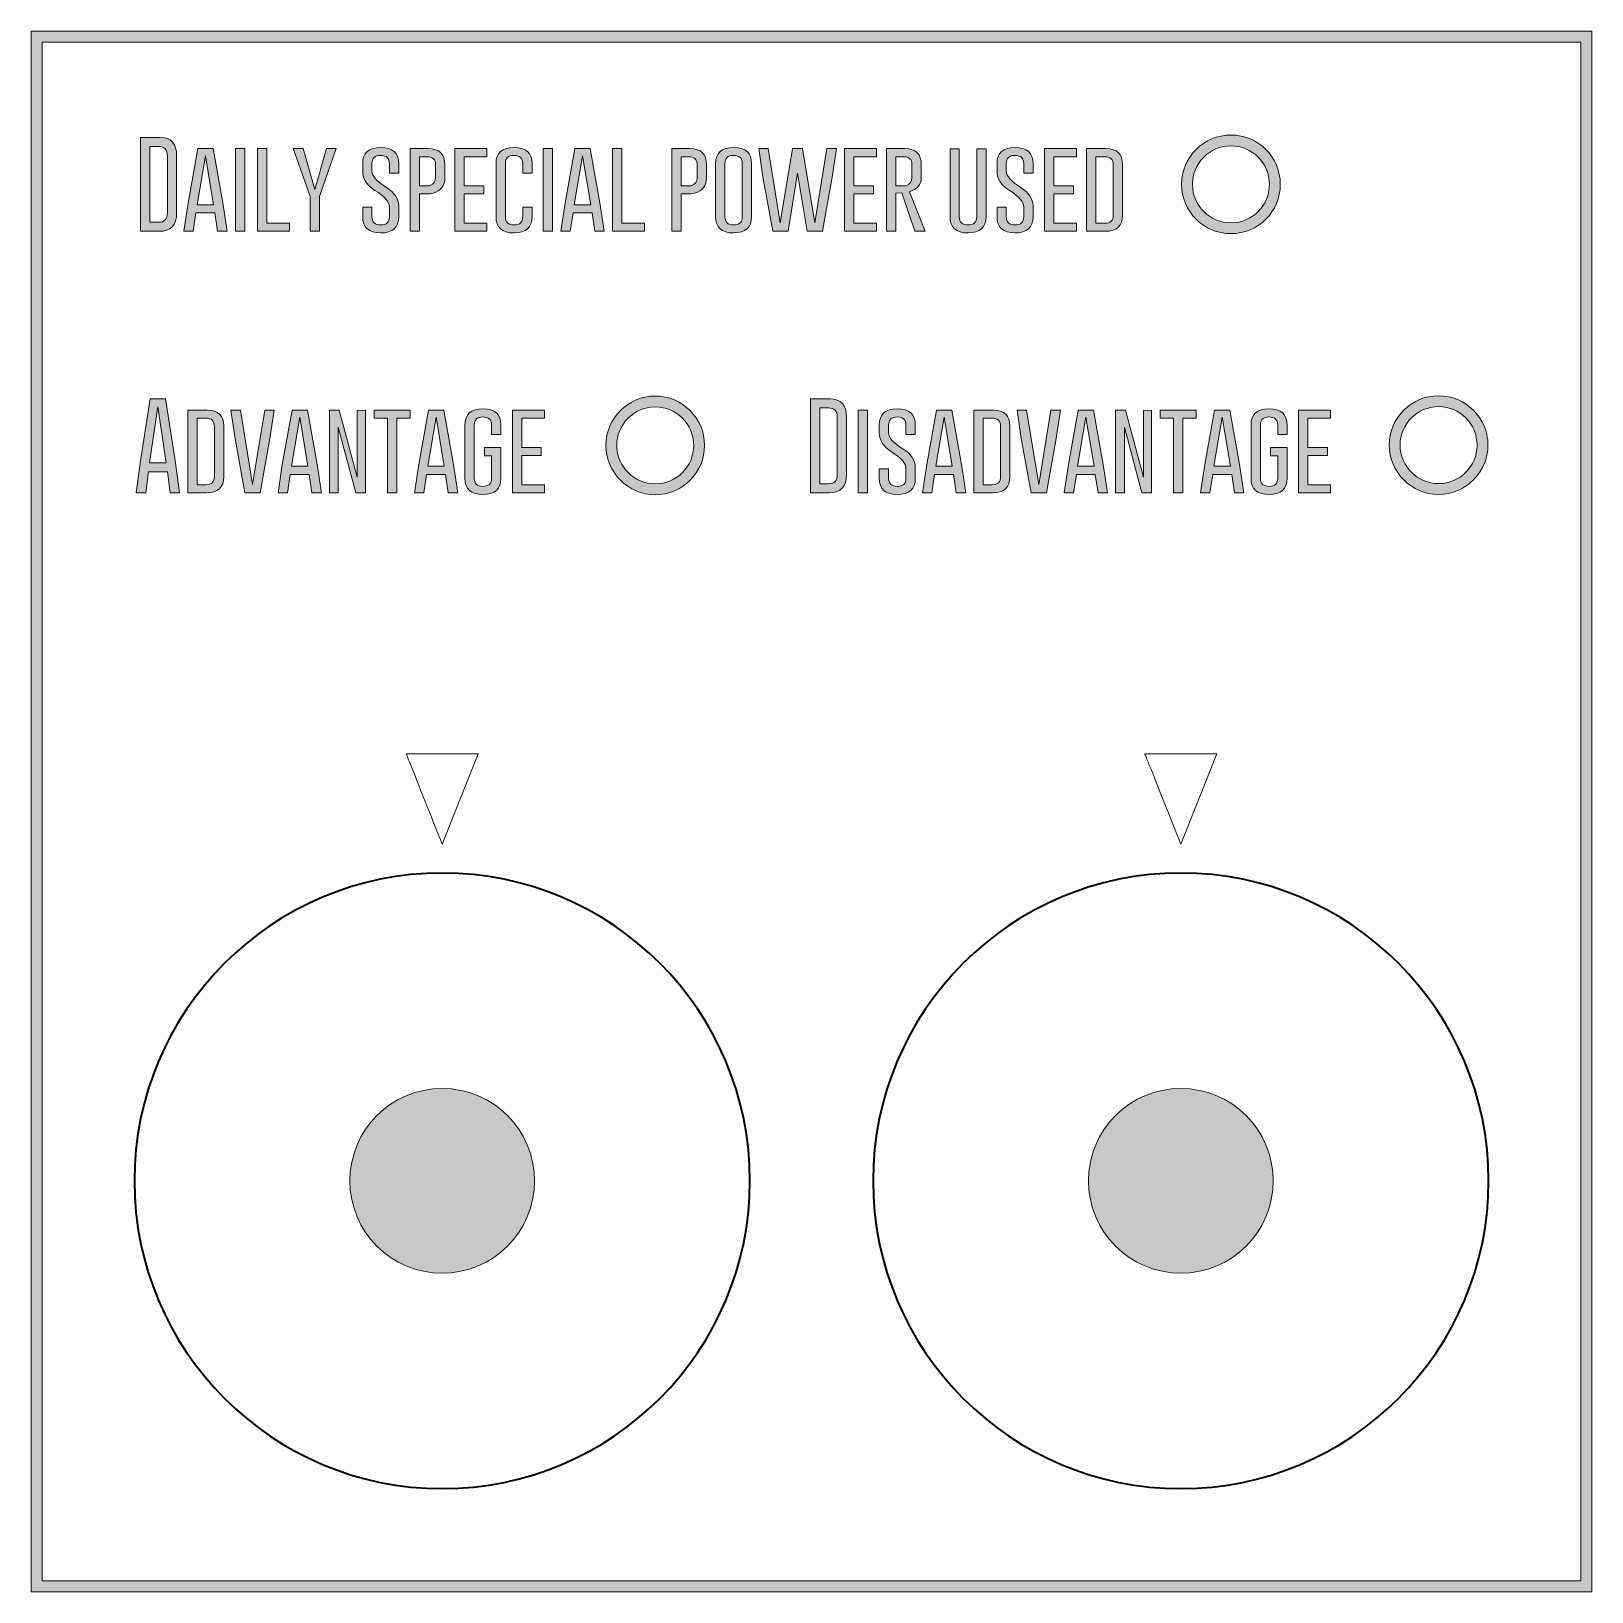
# Model space of a CAD drawing. Header units: inches. Extents: x 0.6 to 51.4, y -51.4 to -0.6.
import ezdxf

# ---------------------------------------------------------------- set-up
doc = ezdxf.new("R2010")
doc.units = ezdxf.units.IN
doc.header["$MEASUREMENT"] = 0
doc.layers.add('20mm-2-dials', color=7, linetype='Continuous')
doc.layers.add('Base', color=7, linetype='Continuous')

# ---------------------------------------------------------------- blocks, each defined once
blk = doc.blocks.new('block 3')
at = {"layer": '20mm-2-dials', "true_color": 0x231f20}
h = blk.add_hatch(color=250, dxfattribs=at)
h.dxf.hatch_style = 2
edge = h.paths.add_edge_path()
edge.add_spline(control_points=[(39.629, -4.02), (38.745, -4.02), (38.026, -4.739), (38.026, -5.622), (38.026, -6.506), (38.745, -7.225), (39.629, -7.225), (40.513, -7.225), (41.232, -6.506), (41.232, -5.622), (41.232, -4.739), (40.513, -4.02), (39.629, -4.02), (39.629, -4.02), (39.629, -4.02), (39.629, -4.02)], knot_values=[0, 0, 0, 0, 1, 1, 1, 2, 2, 2, 3, 3, 3, 4, 4, 4, 5, 5, 5, 5], degree=3, periodic=1)
edge = h.paths.add_edge_path()
edge.add_spline(control_points=[(39.629, -4.372), (40.319, -4.372), (40.879, -4.932), (40.879, -5.622), (40.879, -6.313), (40.319, -6.872), (39.629, -6.872), (38.938, -6.872), (38.379, -6.313), (38.379, -5.622), (38.379, -4.932), (38.938, -4.372), (39.629, -4.372)], knot_values=[0, 0, 0, 0, 0.352778, 0.352778, 0.352778, 0.705556, 0.705556, 0.705556, 1.058333, 1.058333, 1.058333, 1.411111, 1.411111, 1.411111, 1.411111], degree=3, periodic=0)
edge.add_line((39.629, -4.372), (39.629, -4.372))
at = {"layer": '20mm-2-dials', "lineweight": 0}
for points, knots in [([(39.629, -4.02), (38.745, -4.02), (38.026, -4.739), (38.026, -5.622), (38.026, -6.506), (38.745, -7.225), (39.629, -7.225), (40.513, -7.225), (41.232, -6.506), (41.232, -5.622), (41.232, -4.739), (40.513, -4.02), (39.629, -4.02), (39.629, -4.02), (39.629, -4.02), (39.629, -4.02)], [0, 0, 0, 0, 1, 1, 1, 2, 2, 2, 3, 3, 3, 4, 4, 4, 5, 5, 5, 5]), ([(39.629, -4.372), (40.319, -4.372), (40.879, -4.932), (40.879, -5.622), (40.879, -6.313), (40.319, -6.872), (39.629, -6.872), (38.938, -6.872), (38.379, -6.313), (38.379, -5.622), (38.379, -4.932), (38.938, -4.372), (39.629, -4.372)], [0, 0, 0, 0, 1, 1, 1, 2, 2, 2, 3, 3, 3, 4, 4, 4, 4])]:
    blk.add_open_spline(points, degree=3, knots=knots, dxfattribs=at)
blk = doc.blocks.new('block 2')
at = {"layer": '20mm-2-dials'}
blk.add_blockref('block 3', (0, 0), dxfattribs=at)
blk = doc.blocks.new('block 5')
at = {"layer": '20mm-2-dials', "true_color": 0x231f20}
h = blk.add_hatch(color=250, dxfattribs=at)
h.dxf.hatch_style = 2
edge = h.paths.add_edge_path()
edge.add_spline(control_points=[(20.923, -12.502), (20.039, -12.502), (19.32, -13.221), (19.32, -14.104), (19.32, -14.988), (20.039, -15.707), (20.923, -15.707), (21.807, -15.707), (22.526, -14.988), (22.526, -14.104), (22.526, -13.221), (21.807, -12.502), (20.923, -12.502), (20.923, -12.502), (20.923, -12.502), (20.923, -12.502)], knot_values=[0, 0, 0, 0, 1, 1, 1, 2, 2, 2, 3, 3, 3, 4, 4, 4, 5, 5, 5, 5], degree=3, periodic=1)
edge = h.paths.add_edge_path()
edge.add_spline(control_points=[(20.923, -12.854), (21.613, -12.854), (22.173, -13.414), (22.173, -14.104), (22.173, -14.795), (21.613, -15.354), (20.923, -15.354), (20.233, -15.354), (19.673, -14.795), (19.673, -14.104), (19.673, -13.414), (20.233, -12.854), (20.923, -12.854)], knot_values=[0, 0, 0, 0, 0.352778, 0.352778, 0.352778, 0.705556, 0.705556, 0.705556, 1.058333, 1.058333, 1.058333, 1.411111, 1.411111, 1.411111, 1.411111], degree=3, periodic=0)
edge.add_line((20.923, -12.854), (20.923, -12.854))
at = {"layer": '20mm-2-dials', "lineweight": 0}
for points, knots in [([(20.923, -12.502), (20.039, -12.502), (19.32, -13.221), (19.32, -14.104), (19.32, -14.988), (20.039, -15.707), (20.923, -15.707), (21.807, -15.707), (22.526, -14.988), (22.526, -14.104), (22.526, -13.221), (21.807, -12.502), (20.923, -12.502), (20.923, -12.502), (20.923, -12.502), (20.923, -12.502)], [0, 0, 0, 0, 1, 1, 1, 2, 2, 2, 3, 3, 3, 4, 4, 4, 5, 5, 5, 5]), ([(20.923, -12.854), (21.613, -12.854), (22.173, -13.414), (22.173, -14.104), (22.173, -14.795), (21.613, -15.354), (20.923, -15.354), (20.233, -15.354), (19.673, -14.795), (19.673, -14.104), (19.673, -13.414), (20.233, -12.854), (20.923, -12.854)], [0, 0, 0, 0, 1, 1, 1, 2, 2, 2, 3, 3, 3, 4, 4, 4, 4])]:
    blk.add_open_spline(points, degree=3, knots=knots, dxfattribs=at)
blk = doc.blocks.new('block 4')
at = {"layer": '20mm-2-dials'}
blk.add_blockref('block 5', (0, 0), dxfattribs=at)
blk = doc.blocks.new('block 7')
at = {"layer": '20mm-2-dials', "true_color": 0x231f20}
h = blk.add_hatch(color=250, dxfattribs=at)
h.dxf.hatch_style = 2
edge = h.paths.add_edge_path()
edge.add_spline(control_points=[(46.375, -12.492), (45.491, -12.492), (44.772, -13.211), (44.772, -14.095), (44.772, -14.978), (45.491, -15.697), (46.375, -15.697), (47.259, -15.697), (47.978, -14.978), (47.978, -14.095), (47.978, -13.211), (47.259, -12.492), (46.375, -12.492), (46.375, -12.492), (46.375, -12.492), (46.375, -12.492)], knot_values=[0, 0, 0, 0, 1, 1, 1, 2, 2, 2, 3, 3, 3, 4, 4, 4, 5, 5, 5, 5], degree=3, periodic=1)
edge = h.paths.add_edge_path()
edge.add_spline(control_points=[(46.375, -12.845), (47.065, -12.845), (47.625, -13.404), (47.625, -14.095), (47.625, -14.785), (47.065, -15.345), (46.375, -15.345), (45.685, -15.345), (45.125, -14.785), (45.125, -14.095), (45.125, -13.404), (45.685, -12.845), (46.375, -12.845)], knot_values=[0, 0, 0, 0, 0.352778, 0.352778, 0.352778, 0.705556, 0.705556, 0.705556, 1.058333, 1.058333, 1.058333, 1.411111, 1.411111, 1.411111, 1.411111], degree=3, periodic=0)
edge.add_line((46.375, -12.845), (46.375, -12.845))
at = {"layer": '20mm-2-dials', "lineweight": 0}
for points, knots in [([(46.375, -12.492), (45.491, -12.492), (44.772, -13.211), (44.772, -14.095), (44.772, -14.978), (45.491, -15.697), (46.375, -15.697), (47.259, -15.697), (47.978, -14.978), (47.978, -14.095), (47.978, -13.211), (47.259, -12.492), (46.375, -12.492), (46.375, -12.492), (46.375, -12.492), (46.375, -12.492)], [0, 0, 0, 0, 1, 1, 1, 2, 2, 2, 3, 3, 3, 4, 4, 4, 5, 5, 5, 5]), ([(46.375, -12.845), (47.065, -12.845), (47.625, -13.404), (47.625, -14.095), (47.625, -14.785), (47.065, -15.345), (46.375, -15.345), (45.685, -15.345), (45.125, -14.785), (45.125, -14.095), (45.125, -13.404), (45.685, -12.845), (46.375, -12.845)], [0, 0, 0, 0, 1, 1, 1, 2, 2, 2, 3, 3, 3, 4, 4, 4, 4])]:
    blk.add_open_spline(points, degree=3, knots=knots, dxfattribs=at)
blk = doc.blocks.new('block 6')
at = {"layer": '20mm-2-dials'}
blk.add_blockref('block 7', (0, 0), dxfattribs=at)
blk = doc.blocks.new('block 8')
at = {"layer": '20mm-2-dials', "true_color": 0x231f20}
h = blk.add_hatch(color=250, dxfattribs=at)
h.dxf.hatch_style = 2
edge = h.paths.add_edge_path()
edge.add_spline(control_points=[(4.201, -4.097), (4.201, -4.097), (4.836, -4.097), (4.836, -4.097), (5.193, -4.098), (5.372, -4.297), (5.372, -4.693), (5.372, -4.693), (5.372, -6.555), (5.372, -6.555), (5.372, -6.949), (5.183, -7.147), (4.805, -7.148), (4.805, -7.148), (4.201, -7.148), (4.201, -7.148), (4.201, -7.148), (4.201, -4.097), (4.201, -4.097)], knot_values=[0, 0, 0, 0, 1, 1, 1, 2, 2, 2, 3, 3, 3, 4, 4, 4, 5, 5, 5, 6, 6, 6, 6], degree=3, periodic=1)
edge = h.paths.add_edge_path()
edge.add_spline(control_points=[(4.504, -4.392), (4.504, -4.392), (4.504, -6.854), (4.504, -6.854), (4.504, -6.854), (4.787, -6.854), (4.787, -6.854), (4.976, -6.854), (5.07, -6.754), (5.07, -6.555), (5.07, -6.555), (5.07, -4.693), (5.07, -4.693), (5.07, -4.492), (4.976, -4.392), (4.787, -4.392), (4.787, -4.392), (4.504, -4.392), (4.504, -4.392)], knot_values=[0, 0, 0, 0, 1, 1, 1, 2, 2, 2, 3, 3, 3, 4, 4, 4, 5, 5, 5, 6, 6, 6, 6], degree=3, periodic=1)
h = blk.add_hatch(color=250, dxfattribs=at)
h.dxf.hatch_style = 2
h.paths.add_polyline_path([(6.871, -6.226), (7.012, -7.148), (6.705, -7.148), (6.615, -6.548), (6.001, -6.548), (5.91, -7.148), (5.604, -7.148), (5.742, -6.232), (6.059, -4.463), (6.556, -4.463)])
h.paths.add_polyline_path([(6.575, -6.288), (6.307, -4.691), (6.037, -6.288)])
h = blk.add_hatch(color=250, dxfattribs=at)
h.dxf.hatch_style = 2
h.paths.add_polyline_path([(7.283, -4.463), (7.586, -4.463), (7.586, -7.148), (7.283, -7.148)])
h = blk.add_hatch(color=250, dxfattribs=at)
h.dxf.hatch_style = 2
h.paths.add_polyline_path([(7.997, -7.148), (7.997, -4.463), (8.299, -4.463), (8.299, -6.888), (9.037, -6.888), (9.037, -7.148)])
h = blk.add_hatch(color=250, dxfattribs=at)
h.dxf.hatch_style = 2
h.paths.add_polyline_path([(9.479, -4.463), (9.858, -5.787), (10.238, -4.463), (10.559, -4.463), (10.01, -6.018), (10.01, -7.148), (9.708, -7.148), (9.708, -6.018), (9.161, -4.463)])
h = blk.add_hatch(color=250, dxfattribs=at)
h.dxf.hatch_style = 2
edge = h.paths.add_edge_path()
edge.add_spline(control_points=[(11.417, -4.947), (11.417, -4.599), (11.611, -4.425), (12.001, -4.425), (12.392, -4.425), (12.587, -4.599), (12.587, -4.947), (12.587, -4.947), (12.587, -5.257), (12.587, -5.257), (12.587, -5.257), (12.285, -5.257), (12.285, -5.257), (12.285, -5.257), (12.285, -4.947), (12.285, -4.947), (12.285, -4.773), (12.191, -4.686), (12.003, -4.685), (12.003, -4.685), (11.999, -4.685), (11.999, -4.685), (11.812, -4.685), (11.719, -4.772), (11.719, -4.947), (11.719, -4.947), (11.719, -5.204), (11.719, -5.204), (11.719, -5.353), (11.875, -5.526), (12.187, -5.724), (12.454, -5.891), (12.587, -6.09), (12.587, -6.321), (12.587, -6.321), (12.587, -6.677), (12.587, -6.677), (12.587, -7.026), (12.392, -7.201), (12.003, -7.201), (11.612, -7.2), (11.417, -7.025), (11.417, -6.677), (11.417, -6.677), (11.417, -6.367), (11.417, -6.367), (11.417, -6.367), (11.719, -6.367), (11.719, -6.367), (11.719, -6.367), (11.719, -6.677), (11.719, -6.677), (11.719, -6.852), (11.813, -6.939), (12.003, -6.939), (12.191, -6.939), (12.285, -6.852), (12.285, -6.677), (12.285, -6.677), (12.285, -6.355), (12.285, -6.355), (12.285, -6.194), (12.129, -6.016), (11.817, -5.82), (11.55, -5.651), (11.417, -5.449), (11.417, -5.212), (11.417, -5.212), (11.417, -4.947), (11.417, -4.947)], knot_values=[0, 0, 0, 0, 1, 1, 1, 2, 2, 2, 3, 3, 3, 4, 4, 4, 5, 5, 5, 6, 6, 6, 7, 7, 7, 8, 8, 8, 9, 9, 9, 10, 10, 10, 11, 11, 11, 12, 12, 12, 13, 13, 13, 14, 14, 14, 15, 15, 15, 16, 16, 16, 17, 17, 17, 18, 18, 18, 19, 19, 19, 20, 20, 20, 21, 21, 21, 22, 22, 22, 23, 23, 23, 23], degree=3, periodic=1)
h = blk.add_hatch(color=250, dxfattribs=at)
h.dxf.hatch_style = 2
edge = h.paths.add_edge_path()
edge.add_spline(control_points=[(12.959, -4.463), (12.959, -4.463), (13.554, -4.463), (13.554, -4.463), (13.911, -4.464), (14.089, -4.639), (14.089, -4.987), (14.089, -4.987), (14.089, -5.412), (14.089, -5.412), (14.089, -5.669), (13.96, -5.835), (13.702, -5.91), (13.639, -5.927), (13.544, -5.936), (13.418, -5.936), (13.418, -5.936), (13.261, -5.936), (13.261, -5.936), (13.261, -5.936), (13.261, -7.148), (13.261, -7.148), (13.261, -7.148), (12.959, -7.148), (12.959, -7.148), (12.959, -7.148), (12.959, -4.463), (12.959, -4.463)], knot_values=[0, 0, 0, 0, 1, 1, 1, 2, 2, 2, 3, 3, 3, 4, 4, 4, 5, 5, 5, 6, 6, 6, 7, 7, 7, 8, 8, 8, 9, 9, 9, 9], degree=3, periodic=1)
edge = h.paths.add_edge_path()
edge.add_spline(control_points=[(13.261, -4.724), (13.261, -4.724), (13.261, -5.676), (13.261, -5.676), (13.261, -5.676), (13.447, -5.676), (13.447, -5.676), (13.522, -5.676), (13.576, -5.67), (13.61, -5.66), (13.728, -5.617), (13.787, -5.534), (13.787, -5.412), (13.787, -5.412), (13.787, -4.987), (13.787, -4.987), (13.787, -4.812), (13.693, -4.724), (13.506, -4.724), (13.506, -4.724), (13.261, -4.724), (13.261, -4.724)], knot_values=[0, 0, 0, 0, 1, 1, 1, 2, 2, 2, 3, 3, 3, 4, 4, 4, 5, 5, 5, 6, 6, 6, 7, 7, 7, 7], degree=3, periodic=1)
h = blk.add_hatch(color=250, dxfattribs=at)
h.dxf.hatch_style = 2
h.paths.add_polyline_path([(15.353, -5.676), (15.353, -5.936), (14.717, -5.936), (14.717, -6.888), (15.455, -6.888), (15.455, -7.148), (14.415, -7.148), (14.415, -4.463), (15.455, -4.463), (15.455, -4.724), (14.717, -4.724), (14.717, -5.676)])
h = blk.add_hatch(color=250, dxfattribs=at)
h.dxf.hatch_style = 2
edge = h.paths.add_edge_path()
edge.add_spline(control_points=[(16.92, -6.677), (16.92, -7.025), (16.725, -7.2), (16.334, -7.201), (15.944, -7.201), (15.75, -7.026), (15.75, -6.677), (15.75, -6.677), (15.75, -4.947), (15.75, -4.947), (15.75, -4.599), (15.944, -4.425), (16.334, -4.425), (16.725, -4.425), (16.92, -4.599), (16.92, -4.947), (16.92, -4.947), (16.92, -5.257), (16.92, -5.257), (16.92, -5.257), (16.618, -5.257), (16.618, -5.257), (16.618, -5.257), (16.618, -4.947), (16.618, -4.947), (16.618, -4.773), (16.524, -4.686), (16.336, -4.685), (16.336, -4.685), (16.333, -4.685), (16.333, -4.685), (16.145, -4.685), (16.052, -4.772), (16.052, -4.947), (16.052, -4.947), (16.052, -6.677), (16.052, -6.677), (16.052, -6.852), (16.146, -6.939), (16.334, -6.939), (16.523, -6.939), (16.618, -6.852), (16.618, -6.677), (16.618, -6.677), (16.618, -6.367), (16.618, -6.367), (16.618, -6.367), (16.92, -6.367), (16.92, -6.367), (16.92, -6.367), (16.92, -6.677), (16.92, -6.677)], knot_values=[0, 0, 0, 0, 1, 1, 1, 2, 2, 2, 3, 3, 3, 4, 4, 4, 5, 5, 5, 6, 6, 6, 7, 7, 7, 8, 8, 8, 9, 9, 9, 10, 10, 10, 11, 11, 11, 12, 12, 12, 13, 13, 13, 14, 14, 14, 15, 15, 15, 16, 16, 16, 17, 17, 17, 17], degree=3, periodic=1)
h = blk.add_hatch(color=250, dxfattribs=at)
h.dxf.hatch_style = 2
h.paths.add_polyline_path([(17.284, -4.463), (17.587, -4.463), (17.587, -7.148), (17.284, -7.148)])
h = blk.add_hatch(color=250, dxfattribs=at)
h.dxf.hatch_style = 2
h.paths.add_polyline_path([(19.125, -6.226), (19.266, -7.148), (18.959, -7.148), (18.869, -6.548), (18.255, -6.548), (18.163, -7.148), (17.858, -7.148), (17.996, -6.232), (18.312, -4.463), (18.81, -4.463)])
h.paths.add_polyline_path([(18.828, -6.288), (18.56, -4.691), (18.291, -6.288)])
h = blk.add_hatch(color=250, dxfattribs=at)
h.dxf.hatch_style = 2
h.paths.add_polyline_path([(19.529, -7.148), (19.529, -4.463), (19.832, -4.463), (19.832, -6.888), (20.569, -6.888), (20.569, -7.148)])
h = blk.add_hatch(color=250, dxfattribs=at)
h.dxf.hatch_style = 2
edge = h.paths.add_edge_path()
edge.add_spline(control_points=[(21.458, -4.463), (21.458, -4.463), (22.053, -4.463), (22.053, -4.463), (22.41, -4.464), (22.588, -4.639), (22.588, -4.987), (22.588, -4.987), (22.588, -5.412), (22.588, -5.412), (22.588, -5.669), (22.459, -5.835), (22.2, -5.91), (22.137, -5.927), (22.043, -5.936), (21.916, -5.936), (21.916, -5.936), (21.76, -5.936), (21.76, -5.936), (21.76, -5.936), (21.76, -7.148), (21.76, -7.148), (21.76, -7.148), (21.458, -7.148), (21.458, -7.148), (21.458, -7.148), (21.458, -4.463), (21.458, -4.463)], knot_values=[0, 0, 0, 0, 1, 1, 1, 2, 2, 2, 3, 3, 3, 4, 4, 4, 5, 5, 5, 6, 6, 6, 7, 7, 7, 8, 8, 8, 9, 9, 9, 9], degree=3, periodic=1)
edge = h.paths.add_edge_path()
edge.add_spline(control_points=[(21.76, -4.724), (21.76, -4.724), (21.76, -5.676), (21.76, -5.676), (21.76, -5.676), (21.946, -5.676), (21.946, -5.676), (22.021, -5.676), (22.075, -5.67), (22.109, -5.66), (22.227, -5.617), (22.286, -5.534), (22.286, -5.412), (22.286, -5.412), (22.286, -4.987), (22.286, -4.987), (22.286, -4.812), (22.192, -4.724), (22.005, -4.724), (22.005, -4.724), (21.76, -4.724), (21.76, -4.724)], knot_values=[0, 0, 0, 0, 1, 1, 1, 2, 2, 2, 3, 3, 3, 4, 4, 4, 5, 5, 5, 6, 6, 6, 7, 7, 7, 7], degree=3, periodic=1)
h = blk.add_hatch(color=250, dxfattribs=at)
h.dxf.hatch_style = 2
edge = h.paths.add_edge_path()
edge.add_spline(control_points=[(24.053, -6.677), (24.053, -7.025), (23.858, -7.2), (23.467, -7.201), (23.077, -7.201), (22.882, -7.026), (22.882, -6.677), (22.882, -6.677), (22.882, -4.947), (22.882, -4.947), (22.882, -4.599), (23.077, -4.425), (23.467, -4.425), (23.858, -4.425), (24.053, -4.599), (24.053, -4.947), (24.053, -4.947), (24.053, -6.677), (24.053, -6.677)], knot_values=[0, 0, 0, 0, 1, 1, 1, 2, 2, 2, 3, 3, 3, 4, 4, 4, 5, 5, 5, 6, 6, 6, 6], degree=3, periodic=1)
edge = h.paths.add_edge_path()
edge.add_spline(control_points=[(23.751, -4.947), (23.751, -4.773), (23.657, -4.686), (23.469, -4.685), (23.469, -4.685), (23.465, -4.685), (23.465, -4.685), (23.278, -4.685), (23.185, -4.772), (23.185, -4.947), (23.185, -4.947), (23.185, -6.677), (23.185, -6.677), (23.185, -6.852), (23.279, -6.939), (23.467, -6.939), (23.656, -6.939), (23.751, -6.852), (23.751, -6.677), (23.751, -6.677), (23.751, -4.947), (23.751, -4.947)], knot_values=[0, 0, 0, 0, 1, 1, 1, 2, 2, 2, 3, 3, 3, 4, 4, 4, 5, 5, 5, 6, 6, 6, 7, 7, 7, 7], degree=3, periodic=1)
h = blk.add_hatch(color=250, dxfattribs=at)
h.dxf.hatch_style = 2
h.paths.add_polyline_path([(26.104, -6.871), (26.502, -4.463), (26.808, -4.463), (26.668, -5.386), (26.353, -7.148), (25.859, -7.148), (25.547, -5.262), (25.237, -7.148), (24.739, -7.148), (24.423, -5.383), (24.285, -4.463), (24.589, -4.463), (24.987, -6.869), (25.386, -4.463), (25.705, -4.463)])
h = blk.add_hatch(color=250, dxfattribs=at)
h.dxf.hatch_style = 2
h.paths.add_polyline_path([(28.01, -5.676), (28.01, -5.936), (27.374, -5.936), (27.374, -6.888), (28.112, -6.888), (28.112, -7.148), (27.072, -7.148), (27.072, -4.463), (28.112, -4.463), (28.112, -4.724), (27.374, -4.724), (27.374, -5.676)])
h = blk.add_hatch(color=250, dxfattribs=at)
h.dxf.hatch_style = 2
edge = h.paths.add_edge_path()
edge.add_spline(control_points=[(28.437, -4.463), (28.437, -4.463), (29.033, -4.463), (29.033, -4.463), (29.389, -4.464), (29.568, -4.639), (29.568, -4.987), (29.568, -4.987), (29.568, -5.412), (29.568, -5.412), (29.568, -5.628), (29.439, -5.778), (29.181, -5.862), (29.181, -5.862), (29.692, -7.148), (29.692, -7.148), (29.692, -7.148), (29.357, -7.148), (29.357, -7.148), (29.357, -7.148), (28.935, -5.897), (28.935, -5.897), (28.935, -5.897), (28.739, -5.907), (28.739, -5.907), (28.739, -5.907), (28.739, -7.148), (28.739, -7.148), (28.739, -7.148), (28.437, -7.148), (28.437, -7.148), (28.437, -7.148), (28.437, -4.463), (28.437, -4.463)], knot_values=[0, 0, 0, 0, 1, 1, 1, 2, 2, 2, 3, 3, 3, 4, 4, 4, 5, 5, 5, 6, 6, 6, 7, 7, 7, 8, 8, 8, 9, 9, 9, 10, 10, 10, 11, 11, 11, 11], degree=3, periodic=1)
edge = h.paths.add_edge_path()
edge.add_spline(control_points=[(28.739, -4.724), (28.739, -4.724), (28.739, -5.676), (28.739, -5.676), (28.739, -5.676), (28.925, -5.676), (28.925, -5.676), (29, -5.676), (29.054, -5.67), (29.088, -5.66), (29.206, -5.617), (29.265, -5.534), (29.265, -5.412), (29.265, -5.412), (29.265, -4.987), (29.265, -4.987), (29.265, -4.812), (29.171, -4.724), (28.985, -4.724), (28.985, -4.724), (28.739, -4.724), (28.739, -4.724)], knot_values=[0, 0, 0, 0, 1, 1, 1, 2, 2, 2, 3, 3, 3, 4, 4, 4, 5, 5, 5, 6, 6, 6, 7, 7, 7, 7], degree=3, periodic=1)
h = blk.add_hatch(color=250, dxfattribs=at)
h.dxf.hatch_style = 2
edge = h.paths.add_edge_path()
edge.add_spline(control_points=[(31.671, -6.676), (31.671, -7.025), (31.476, -7.2), (31.085, -7.201), (30.695, -7.201), (30.501, -7.026), (30.501, -6.676), (30.501, -6.676), (30.501, -4.468), (30.501, -4.468), (30.501, -4.468), (30.803, -4.468), (30.803, -4.468), (30.803, -4.468), (30.803, -6.676), (30.803, -6.676), (30.803, -6.851), (30.897, -6.939), (31.085, -6.939), (31.275, -6.939), (31.369, -6.851), (31.369, -6.676), (31.369, -6.676), (31.369, -4.468), (31.369, -4.468), (31.369, -4.468), (31.671, -4.468), (31.671, -4.468), (31.671, -4.468), (31.671, -6.676), (31.671, -6.676)], knot_values=[0, 0, 0, 0, 1, 1, 1, 2, 2, 2, 3, 3, 3, 4, 4, 4, 5, 5, 5, 6, 6, 6, 7, 7, 7, 8, 8, 8, 9, 9, 9, 10, 10, 10, 10], degree=3, periodic=1)
h = blk.add_hatch(color=250, dxfattribs=at)
h.dxf.hatch_style = 2
edge = h.paths.add_edge_path()
edge.add_spline(control_points=[(32.028, -4.947), (32.028, -4.599), (32.222, -4.425), (32.612, -4.425), (33.003, -4.425), (33.198, -4.599), (33.198, -4.947), (33.198, -4.947), (33.198, -5.257), (33.198, -5.257), (33.198, -5.257), (32.896, -5.257), (32.896, -5.257), (32.896, -5.257), (32.896, -4.947), (32.896, -4.947), (32.896, -4.773), (32.802, -4.686), (32.614, -4.685), (32.614, -4.685), (32.611, -4.685), (32.611, -4.685), (32.424, -4.685), (32.33, -4.772), (32.33, -4.947), (32.33, -4.947), (32.33, -5.204), (32.33, -5.204), (32.33, -5.353), (32.486, -5.526), (32.798, -5.724), (33.065, -5.891), (33.198, -6.09), (33.198, -6.321), (33.198, -6.321), (33.198, -6.677), (33.198, -6.677), (33.198, -7.026), (33.003, -7.201), (32.614, -7.201), (32.223, -7.2), (32.028, -7.025), (32.028, -6.677), (32.028, -6.677), (32.028, -6.367), (32.028, -6.367), (32.028, -6.367), (32.33, -6.367), (32.33, -6.367), (32.33, -6.367), (32.33, -6.677), (32.33, -6.677), (32.33, -6.852), (32.425, -6.939), (32.614, -6.939), (32.802, -6.939), (32.896, -6.852), (32.896, -6.677), (32.896, -6.677), (32.896, -6.355), (32.896, -6.355), (32.896, -6.194), (32.74, -6.016), (32.428, -5.82), (32.161, -5.651), (32.028, -5.449), (32.028, -5.212), (32.028, -5.212), (32.028, -4.947), (32.028, -4.947)], knot_values=[0, 0, 0, 0, 1, 1, 1, 2, 2, 2, 3, 3, 3, 4, 4, 4, 5, 5, 5, 6, 6, 6, 7, 7, 7, 8, 8, 8, 9, 9, 9, 10, 10, 10, 11, 11, 11, 12, 12, 12, 13, 13, 13, 14, 14, 14, 15, 15, 15, 16, 16, 16, 17, 17, 17, 18, 18, 18, 19, 19, 19, 20, 20, 20, 21, 21, 21, 22, 22, 22, 23, 23, 23, 23], degree=3, periodic=1)
h = blk.add_hatch(color=250, dxfattribs=at)
h.dxf.hatch_style = 2
h.paths.add_polyline_path([(34.508, -5.676), (34.508, -5.936), (33.873, -5.936), (33.873, -6.888), (34.61, -6.888), (34.61, -7.148), (33.57, -7.148), (33.57, -4.463), (34.61, -4.463), (34.61, -4.724), (33.873, -4.724), (33.873, -5.676)])
h = blk.add_hatch(color=250, dxfattribs=at)
h.dxf.hatch_style = 2
edge = h.paths.add_edge_path()
edge.add_spline(control_points=[(34.936, -4.463), (34.936, -4.463), (35.57, -4.463), (35.57, -4.463), (35.928, -4.464), (36.106, -4.639), (36.106, -4.987), (36.106, -4.987), (36.106, -6.626), (36.106, -6.626), (36.106, -6.973), (35.918, -7.147), (35.539, -7.148), (35.539, -7.148), (34.936, -7.148), (34.936, -7.148), (34.936, -7.148), (34.936, -4.463), (34.936, -4.463)], knot_values=[0, 0, 0, 0, 1, 1, 1, 2, 2, 2, 3, 3, 3, 4, 4, 4, 5, 5, 5, 6, 6, 6, 6], degree=3, periodic=1)
edge = h.paths.add_edge_path()
edge.add_spline(control_points=[(35.238, -4.724), (35.238, -4.724), (35.238, -6.888), (35.238, -6.888), (35.238, -6.888), (35.522, -6.888), (35.522, -6.888), (35.71, -6.888), (35.804, -6.801), (35.804, -6.626), (35.804, -6.626), (35.804, -4.987), (35.804, -4.987), (35.804, -4.812), (35.71, -4.724), (35.522, -4.724), (35.522, -4.724), (35.238, -4.724), (35.238, -4.724)], knot_values=[0, 0, 0, 0, 1, 1, 1, 2, 2, 2, 3, 3, 3, 4, 4, 4, 5, 5, 5, 6, 6, 6, 6], degree=3, periodic=1)
at = {"layer": '20mm-2-dials', "lineweight": 0}
for points in [[(6.871, -6.226), (7.012, -7.148), (6.705, -7.148), (6.615, -6.548), (6.001, -6.548), (5.91, -7.148), (5.604, -7.148), (5.742, -6.232), (6.059, -4.463), (6.556, -4.463), (6.871, -6.226)], [(7.283, -4.463), (7.586, -4.463), (7.586, -7.148), (7.283, -7.148), (7.283, -4.463)], [(7.997, -7.148), (7.997, -4.463), (8.299, -4.463), (8.299, -6.888), (9.037, -6.888), (9.037, -7.148), (7.997, -7.148)], [(9.479, -4.463), (9.858, -5.787), (10.238, -4.463), (10.559, -4.463), (10.01, -6.018), (10.01, -7.148), (9.708, -7.148), (9.708, -6.018), (9.161, -4.463), (9.479, -4.463)], [(15.353, -5.676), (15.353, -5.936), (14.717, -5.936), (14.717, -6.888), (15.455, -6.888), (15.455, -7.148), (14.415, -7.148), (14.415, -4.463), (15.455, -4.463), (15.455, -4.724), (14.717, -4.724), (14.717, -5.676), (15.353, -5.676)], [(17.284, -4.463), (17.587, -4.463), (17.587, -7.148), (17.284, -7.148), (17.284, -4.463)], [(19.125, -6.226), (19.266, -7.148), (18.959, -7.148), (18.869, -6.548), (18.255, -6.548), (18.163, -7.148), (17.858, -7.148), (17.996, -6.232), (18.312, -4.463), (18.81, -4.463), (19.125, -6.226)], [(19.529, -7.148), (19.529, -4.463), (19.832, -4.463), (19.832, -6.888), (20.569, -6.888), (20.569, -7.148), (19.529, -7.148)], [(26.104, -6.871), (26.502, -4.463), (26.808, -4.463), (26.668, -5.386), (26.353, -7.148), (25.859, -7.148), (25.547, -5.262), (25.237, -7.148), (24.739, -7.148), (24.423, -5.383), (24.285, -4.463), (24.589, -4.463), (24.987, -6.869), (25.386, -4.463), (25.705, -4.463), (26.104, -6.871)], [(28.01, -5.676), (28.01, -5.936), (27.374, -5.936), (27.374, -6.888), (28.112, -6.888), (28.112, -7.148), (27.072, -7.148), (27.072, -4.463), (28.112, -4.463), (28.112, -4.724), (27.374, -4.724), (27.374, -5.676), (28.01, -5.676)], [(34.508, -5.676), (34.508, -5.936), (33.873, -5.936), (33.873, -6.888), (34.61, -6.888), (34.61, -7.148), (33.57, -7.148), (33.57, -4.463), (34.61, -4.463), (34.61, -4.724), (33.873, -4.724), (33.873, -5.676), (34.508, -5.676)], [(6.575, -6.288), (6.307, -4.691), (6.037, -6.288), (6.575, -6.288)], [(18.828, -6.288), (18.56, -4.691), (18.291, -6.288), (18.828, -6.288)]]:
    blk.add_lwpolyline(points, dxfattribs=at)
for points, knots in [([(4.201, -4.097), (4.201, -4.097), (4.836, -4.097), (4.836, -4.097), (5.193, -4.098), (5.372, -4.297), (5.372, -4.693), (5.372, -4.693), (5.372, -6.555), (5.372, -6.555), (5.372, -6.949), (5.183, -7.147), (4.805, -7.148), (4.805, -7.148), (4.201, -7.148), (4.201, -7.148), (4.201, -7.148), (4.201, -4.097), (4.201, -4.097)], [0, 0, 0, 0, 1, 1, 1, 2, 2, 2, 3, 3, 3, 4, 4, 4, 5, 5, 5, 6, 6, 6, 6]), ([(4.504, -4.392), (4.504, -4.392), (4.504, -6.854), (4.504, -6.854), (4.504, -6.854), (4.787, -6.854), (4.787, -6.854), (4.976, -6.854), (5.07, -6.754), (5.07, -6.555), (5.07, -6.555), (5.07, -4.693), (5.07, -4.693), (5.07, -4.492), (4.976, -4.392), (4.787, -4.392), (4.787, -4.392), (4.504, -4.392), (4.504, -4.392)], [0, 0, 0, 0, 1, 1, 1, 2, 2, 2, 3, 3, 3, 4, 4, 4, 5, 5, 5, 6, 6, 6, 6]), ([(11.417, -4.947), (11.417, -4.599), (11.611, -4.425), (12.001, -4.425), (12.392, -4.425), (12.587, -4.599), (12.587, -4.947), (12.587, -4.947), (12.587, -5.257), (12.587, -5.257), (12.587, -5.257), (12.285, -5.257), (12.285, -5.257), (12.285, -5.257), (12.285, -4.947), (12.285, -4.947), (12.285, -4.773), (12.191, -4.686), (12.003, -4.685), (12.003, -4.685), (11.999, -4.685), (11.999, -4.685), (11.812, -4.685), (11.719, -4.772), (11.719, -4.947), (11.719, -4.947), (11.719, -5.204), (11.719, -5.204), (11.719, -5.353), (11.875, -5.526), (12.187, -5.724), (12.454, -5.891), (12.587, -6.09), (12.587, -6.321), (12.587, -6.321), (12.587, -6.677), (12.587, -6.677), (12.587, -7.026), (12.392, -7.201), (12.003, -7.201), (11.612, -7.2), (11.417, -7.025), (11.417, -6.677), (11.417, -6.677), (11.417, -6.367), (11.417, -6.367), (11.417, -6.367), (11.719, -6.367), (11.719, -6.367), (11.719, -6.367), (11.719, -6.677), (11.719, -6.677), (11.719, -6.852), (11.813, -6.939), (12.003, -6.939), (12.191, -6.939), (12.285, -6.852), (12.285, -6.677), (12.285, -6.677), (12.285, -6.355), (12.285, -6.355), (12.285, -6.194), (12.129, -6.016), (11.817, -5.82), (11.55, -5.651), (11.417, -5.449), (11.417, -5.212), (11.417, -5.212), (11.417, -4.947), (11.417, -4.947)], [0, 0, 0, 0, 1, 1, 1, 2, 2, 2, 3, 3, 3, 4, 4, 4, 5, 5, 5, 6, 6, 6, 7, 7, 7, 8, 8, 8, 9, 9, 9, 10, 10, 10, 11, 11, 11, 12, 12, 12, 13, 13, 13, 14, 14, 14, 15, 15, 15, 16, 16, 16, 17, 17, 17, 18, 18, 18, 19, 19, 19, 20, 20, 20, 21, 21, 21, 22, 22, 22, 23, 23, 23, 23]), ([(12.959, -4.463), (12.959, -4.463), (13.554, -4.463), (13.554, -4.463), (13.911, -4.464), (14.089, -4.639), (14.089, -4.987), (14.089, -4.987), (14.089, -5.412), (14.089, -5.412), (14.089, -5.669), (13.96, -5.835), (13.702, -5.91), (13.639, -5.927), (13.544, -5.936), (13.418, -5.936), (13.418, -5.936), (13.261, -5.936), (13.261, -5.936), (13.261, -5.936), (13.261, -7.148), (13.261, -7.148), (13.261, -7.148), (12.959, -7.148), (12.959, -7.148), (12.959, -7.148), (12.959, -4.463), (12.959, -4.463)], [0, 0, 0, 0, 1, 1, 1, 2, 2, 2, 3, 3, 3, 4, 4, 4, 5, 5, 5, 6, 6, 6, 7, 7, 7, 8, 8, 8, 9, 9, 9, 9]), ([(16.92, -6.677), (16.92, -7.025), (16.725, -7.2), (16.334, -7.201), (15.944, -7.201), (15.75, -7.026), (15.75, -6.677), (15.75, -6.677), (15.75, -4.947), (15.75, -4.947), (15.75, -4.599), (15.944, -4.425), (16.334, -4.425), (16.725, -4.425), (16.92, -4.599), (16.92, -4.947), (16.92, -4.947), (16.92, -5.257), (16.92, -5.257), (16.92, -5.257), (16.618, -5.257), (16.618, -5.257), (16.618, -5.257), (16.618, -4.947), (16.618, -4.947), (16.618, -4.773), (16.524, -4.686), (16.336, -4.685), (16.336, -4.685), (16.333, -4.685), (16.333, -4.685), (16.145, -4.685), (16.052, -4.772), (16.052, -4.947), (16.052, -4.947), (16.052, -6.677), (16.052, -6.677), (16.052, -6.852), (16.146, -6.939), (16.334, -6.939), (16.523, -6.939), (16.618, -6.852), (16.618, -6.677), (16.618, -6.677), (16.618, -6.367), (16.618, -6.367), (16.618, -6.367), (16.92, -6.367), (16.92, -6.367), (16.92, -6.367), (16.92, -6.677), (16.92, -6.677)], [0, 0, 0, 0, 1, 1, 1, 2, 2, 2, 3, 3, 3, 4, 4, 4, 5, 5, 5, 6, 6, 6, 7, 7, 7, 8, 8, 8, 9, 9, 9, 10, 10, 10, 11, 11, 11, 12, 12, 12, 13, 13, 13, 14, 14, 14, 15, 15, 15, 16, 16, 16, 17, 17, 17, 17]), ([(21.458, -4.463), (21.458, -4.463), (22.053, -4.463), (22.053, -4.463), (22.41, -4.464), (22.588, -4.639), (22.588, -4.987), (22.588, -4.987), (22.588, -5.412), (22.588, -5.412), (22.588, -5.669), (22.459, -5.835), (22.2, -5.91), (22.137, -5.927), (22.043, -5.936), (21.916, -5.936), (21.916, -5.936), (21.76, -5.936), (21.76, -5.936), (21.76, -5.936), (21.76, -7.148), (21.76, -7.148), (21.76, -7.148), (21.458, -7.148), (21.458, -7.148), (21.458, -7.148), (21.458, -4.463), (21.458, -4.463)], [0, 0, 0, 0, 1, 1, 1, 2, 2, 2, 3, 3, 3, 4, 4, 4, 5, 5, 5, 6, 6, 6, 7, 7, 7, 8, 8, 8, 9, 9, 9, 9]), ([(24.053, -6.677), (24.053, -7.025), (23.858, -7.2), (23.467, -7.201), (23.077, -7.201), (22.882, -7.026), (22.882, -6.677), (22.882, -6.677), (22.882, -4.947), (22.882, -4.947), (22.882, -4.599), (23.077, -4.425), (23.467, -4.425), (23.858, -4.425), (24.053, -4.599), (24.053, -4.947), (24.053, -4.947), (24.053, -6.677), (24.053, -6.677)], [0, 0, 0, 0, 1, 1, 1, 2, 2, 2, 3, 3, 3, 4, 4, 4, 5, 5, 5, 6, 6, 6, 6]), ([(28.437, -4.463), (28.437, -4.463), (29.033, -4.463), (29.033, -4.463), (29.389, -4.464), (29.568, -4.639), (29.568, -4.987), (29.568, -4.987), (29.568, -5.412), (29.568, -5.412), (29.568, -5.628), (29.439, -5.778), (29.181, -5.862), (29.181, -5.862), (29.692, -7.148), (29.692, -7.148), (29.692, -7.148), (29.357, -7.148), (29.357, -7.148), (29.357, -7.148), (28.935, -5.897), (28.935, -5.897), (28.935, -5.897), (28.739, -5.907), (28.739, -5.907), (28.739, -5.907), (28.739, -7.148), (28.739, -7.148), (28.739, -7.148), (28.437, -7.148), (28.437, -7.148), (28.437, -7.148), (28.437, -4.463), (28.437, -4.463)], [0, 0, 0, 0, 1, 1, 1, 2, 2, 2, 3, 3, 3, 4, 4, 4, 5, 5, 5, 6, 6, 6, 7, 7, 7, 8, 8, 8, 9, 9, 9, 10, 10, 10, 11, 11, 11, 11]), ([(31.671, -6.676), (31.671, -7.025), (31.476, -7.2), (31.085, -7.201), (30.695, -7.201), (30.501, -7.026), (30.501, -6.676), (30.501, -6.676), (30.501, -4.468), (30.501, -4.468), (30.501, -4.468), (30.803, -4.468), (30.803, -4.468), (30.803, -4.468), (30.803, -6.676), (30.803, -6.676), (30.803, -6.851), (30.897, -6.939), (31.085, -6.939), (31.275, -6.939), (31.369, -6.851), (31.369, -6.676), (31.369, -6.676), (31.369, -4.468), (31.369, -4.468), (31.369, -4.468), (31.671, -4.468), (31.671, -4.468), (31.671, -4.468), (31.671, -6.676), (31.671, -6.676)], [0, 0, 0, 0, 1, 1, 1, 2, 2, 2, 3, 3, 3, 4, 4, 4, 5, 5, 5, 6, 6, 6, 7, 7, 7, 8, 8, 8, 9, 9, 9, 10, 10, 10, 10]), ([(32.028, -4.947), (32.028, -4.599), (32.222, -4.425), (32.612, -4.425), (33.003, -4.425), (33.198, -4.599), (33.198, -4.947), (33.198, -4.947), (33.198, -5.257), (33.198, -5.257), (33.198, -5.257), (32.896, -5.257), (32.896, -5.257), (32.896, -5.257), (32.896, -4.947), (32.896, -4.947), (32.896, -4.773), (32.802, -4.686), (32.614, -4.685), (32.614, -4.685), (32.611, -4.685), (32.611, -4.685), (32.424, -4.685), (32.33, -4.772), (32.33, -4.947), (32.33, -4.947), (32.33, -5.204), (32.33, -5.204), (32.33, -5.353), (32.486, -5.526), (32.798, -5.724), (33.065, -5.891), (33.198, -6.09), (33.198, -6.321), (33.198, -6.321), (33.198, -6.677), (33.198, -6.677), (33.198, -7.026), (33.003, -7.201), (32.614, -7.201), (32.223, -7.2), (32.028, -7.025), (32.028, -6.677), (32.028, -6.677), (32.028, -6.367), (32.028, -6.367), (32.028, -6.367), (32.33, -6.367), (32.33, -6.367), (32.33, -6.367), (32.33, -6.677), (32.33, -6.677), (32.33, -6.852), (32.425, -6.939), (32.614, -6.939), (32.802, -6.939), (32.896, -6.852), (32.896, -6.677), (32.896, -6.677), (32.896, -6.355), (32.896, -6.355), (32.896, -6.194), (32.74, -6.016), (32.428, -5.82), (32.161, -5.651), (32.028, -5.449), (32.028, -5.212), (32.028, -5.212), (32.028, -4.947), (32.028, -4.947)], [0, 0, 0, 0, 1, 1, 1, 2, 2, 2, 3, 3, 3, 4, 4, 4, 5, 5, 5, 6, 6, 6, 7, 7, 7, 8, 8, 8, 9, 9, 9, 10, 10, 10, 11, 11, 11, 12, 12, 12, 13, 13, 13, 14, 14, 14, 15, 15, 15, 16, 16, 16, 17, 17, 17, 18, 18, 18, 19, 19, 19, 20, 20, 20, 21, 21, 21, 22, 22, 22, 23, 23, 23, 23]), ([(34.936, -4.463), (34.936, -4.463), (35.57, -4.463), (35.57, -4.463), (35.928, -4.464), (36.106, -4.639), (36.106, -4.987), (36.106, -4.987), (36.106, -6.626), (36.106, -6.626), (36.106, -6.973), (35.918, -7.147), (35.539, -7.148), (35.539, -7.148), (34.936, -7.148), (34.936, -7.148), (34.936, -7.148), (34.936, -4.463), (34.936, -4.463)], [0, 0, 0, 0, 1, 1, 1, 2, 2, 2, 3, 3, 3, 4, 4, 4, 5, 5, 5, 6, 6, 6, 6]), ([(13.261, -4.724), (13.261, -4.724), (13.261, -5.676), (13.261, -5.676), (13.261, -5.676), (13.447, -5.676), (13.447, -5.676), (13.522, -5.676), (13.576, -5.67), (13.61, -5.66), (13.728, -5.617), (13.787, -5.534), (13.787, -5.412), (13.787, -5.412), (13.787, -4.987), (13.787, -4.987), (13.787, -4.812), (13.693, -4.724), (13.506, -4.724), (13.506, -4.724), (13.261, -4.724), (13.261, -4.724)], [0, 0, 0, 0, 1, 1, 1, 2, 2, 2, 3, 3, 3, 4, 4, 4, 5, 5, 5, 6, 6, 6, 7, 7, 7, 7]), ([(21.76, -4.724), (21.76, -4.724), (21.76, -5.676), (21.76, -5.676), (21.76, -5.676), (21.946, -5.676), (21.946, -5.676), (22.021, -5.676), (22.075, -5.67), (22.109, -5.66), (22.227, -5.617), (22.286, -5.534), (22.286, -5.412), (22.286, -5.412), (22.286, -4.987), (22.286, -4.987), (22.286, -4.812), (22.192, -4.724), (22.005, -4.724), (22.005, -4.724), (21.76, -4.724), (21.76, -4.724)], [0, 0, 0, 0, 1, 1, 1, 2, 2, 2, 3, 3, 3, 4, 4, 4, 5, 5, 5, 6, 6, 6, 7, 7, 7, 7]), ([(23.751, -4.947), (23.751, -4.773), (23.657, -4.686), (23.469, -4.685), (23.469, -4.685), (23.465, -4.685), (23.465, -4.685), (23.278, -4.685), (23.185, -4.772), (23.185, -4.947), (23.185, -4.947), (23.185, -6.677), (23.185, -6.677), (23.185, -6.852), (23.279, -6.939), (23.467, -6.939), (23.656, -6.939), (23.751, -6.852), (23.751, -6.677), (23.751, -6.677), (23.751, -4.947), (23.751, -4.947)], [0, 0, 0, 0, 1, 1, 1, 2, 2, 2, 3, 3, 3, 4, 4, 4, 5, 5, 5, 6, 6, 6, 7, 7, 7, 7]), ([(28.739, -4.724), (28.739, -4.724), (28.739, -5.676), (28.739, -5.676), (28.739, -5.676), (28.925, -5.676), (28.925, -5.676), (29, -5.676), (29.054, -5.67), (29.088, -5.66), (29.206, -5.617), (29.265, -5.534), (29.265, -5.412), (29.265, -5.412), (29.265, -4.987), (29.265, -4.987), (29.265, -4.812), (29.171, -4.724), (28.985, -4.724), (28.985, -4.724), (28.739, -4.724), (28.739, -4.724)], [0, 0, 0, 0, 1, 1, 1, 2, 2, 2, 3, 3, 3, 4, 4, 4, 5, 5, 5, 6, 6, 6, 7, 7, 7, 7]), ([(35.238, -4.724), (35.238, -4.724), (35.238, -6.888), (35.238, -6.888), (35.238, -6.888), (35.522, -6.888), (35.522, -6.888), (35.71, -6.888), (35.804, -6.801), (35.804, -6.626), (35.804, -6.626), (35.804, -4.987), (35.804, -4.987), (35.804, -4.812), (35.71, -4.724), (35.522, -4.724), (35.522, -4.724), (35.238, -4.724), (35.238, -4.724)], [0, 0, 0, 0, 1, 1, 1, 2, 2, 2, 3, 3, 3, 4, 4, 4, 5, 5, 5, 6, 6, 6, 6])]:
    blk.add_open_spline(points, degree=3, knots=knots, dxfattribs=at)
blk = doc.blocks.new('block 9')
at = {"layer": '20mm-2-dials', "true_color": 0x231f20}
h = blk.add_hatch(color=250, dxfattribs=at)
h.dxf.hatch_style = 2
h.paths.add_polyline_path([(5.329, -14.597), (5.47, -15.645), (5.163, -15.645), (5.073, -14.964), (4.459, -14.964), (4.367, -15.645), (4.062, -15.645), (4.2, -14.603), (4.516, -12.594), (5.014, -12.594)])
h.paths.add_polyline_path([(5.032, -14.666), (4.764, -12.852), (4.494, -14.666)])
h = blk.add_hatch(color=250, dxfattribs=at)
h.dxf.hatch_style = 2
edge = h.paths.add_edge_path()
edge.add_spline(control_points=[(5.733, -12.959), (5.733, -12.959), (6.367, -12.959), (6.367, -12.959), (6.725, -12.96), (6.904, -13.135), (6.904, -13.483), (6.904, -13.483), (6.904, -15.122), (6.904, -15.122), (6.904, -15.469), (6.714, -15.643), (6.336, -15.645), (6.336, -15.645), (5.733, -15.645), (5.733, -15.645), (5.733, -15.645), (5.733, -12.959), (5.733, -12.959)], knot_values=[0, 0, 0, 0, 1, 1, 1, 2, 2, 2, 3, 3, 3, 4, 4, 4, 5, 5, 5, 6, 6, 6, 6], degree=3, periodic=1)
edge = h.paths.add_edge_path()
edge.add_spline(control_points=[(6.035, -13.22), (6.035, -13.22), (6.035, -15.384), (6.035, -15.384), (6.035, -15.384), (6.319, -15.384), (6.319, -15.384), (6.507, -15.384), (6.601, -15.297), (6.601, -15.122), (6.601, -15.122), (6.601, -13.483), (6.601, -13.483), (6.601, -13.308), (6.507, -13.22), (6.319, -13.22), (6.319, -13.22), (6.035, -13.22), (6.035, -13.22)], knot_values=[0, 0, 0, 0, 1, 1, 1, 2, 2, 2, 3, 3, 3, 4, 4, 4, 5, 5, 5, 6, 6, 6, 6], degree=3, periodic=1)
h = blk.add_hatch(color=250, dxfattribs=at)
h.dxf.hatch_style = 2
h.paths.add_polyline_path([(8.088, -15.645), (7.59, -15.645), (7.274, -13.879), (7.136, -12.959), (7.442, -12.959), (7.838, -15.37), (8.237, -12.959), (8.544, -12.959), (8.403, -13.882)])
h = blk.add_hatch(color=250, dxfattribs=at)
h.dxf.hatch_style = 2
h.paths.add_polyline_path([(9.934, -14.722), (10.076, -15.645), (9.769, -15.645), (9.679, -15.045), (9.065, -15.045), (8.973, -15.645), (8.668, -15.645), (8.806, -14.728), (9.122, -12.959), (9.62, -12.959)])
h.paths.add_polyline_path([(9.638, -14.784), (9.37, -13.187), (9.1, -14.784)])
h = blk.add_hatch(color=250, dxfattribs=at)
h.dxf.hatch_style = 2
h.paths.add_polyline_path([(10.339, -12.959), (10.657, -12.959), (11.241, -15.139), (11.241, -12.966), (11.51, -12.961), (11.51, -15.645), (11.192, -15.645), (10.624, -13.511), (10.624, -15.645), (10.339, -15.645)])
h = blk.add_hatch(color=250, dxfattribs=at)
h.dxf.hatch_style = 2
h.paths.add_polyline_path([(12.959, -12.959), (12.959, -13.22), (12.525, -13.22), (12.525, -15.645), (12.224, -15.645), (12.224, -13.22), (11.789, -13.22), (11.789, -12.959)])
h = blk.add_hatch(color=250, dxfattribs=at)
h.dxf.hatch_style = 2
h.paths.add_polyline_path([(14.365, -14.722), (14.506, -15.645), (14.199, -15.645), (14.109, -15.045), (13.495, -15.045), (13.404, -15.645), (13.099, -15.645), (13.237, -14.728), (13.553, -12.959), (14.05, -12.959)])
h.paths.add_polyline_path([(14.069, -14.784), (13.801, -13.187), (13.531, -14.784)])
h = blk.add_hatch(color=250, dxfattribs=at)
h.dxf.hatch_style = 2
edge = h.paths.add_edge_path()
edge.add_spline(control_points=[(15.909, -15.173), (15.909, -15.522), (15.714, -15.696), (15.323, -15.697), (14.934, -15.697), (14.739, -15.523), (14.739, -15.173), (14.739, -15.173), (14.739, -13.443), (14.739, -13.443), (14.739, -13.095), (14.934, -12.921), (15.323, -12.921), (15.714, -12.921), (15.909, -13.095), (15.909, -13.443), (15.909, -13.443), (15.909, -13.753), (15.909, -13.753), (15.909, -13.753), (15.607, -13.753), (15.607, -13.753), (15.607, -13.753), (15.607, -13.443), (15.607, -13.443), (15.607, -13.269), (15.513, -13.182), (15.325, -13.181), (15.325, -13.181), (15.322, -13.181), (15.322, -13.181), (15.135, -13.181), (15.041, -13.268), (15.041, -13.443), (15.041, -13.443), (15.041, -15.173), (15.041, -15.173), (15.041, -15.348), (15.135, -15.435), (15.323, -15.435), (15.512, -15.435), (15.607, -15.348), (15.607, -15.173), (15.607, -15.173), (15.607, -14.44), (15.607, -14.44), (15.607, -14.44), (15.373, -14.44), (15.373, -14.44), (15.373, -14.44), (15.373, -14.178), (15.373, -14.178), (15.373, -14.178), (15.909, -14.178), (15.909, -14.178), (15.909, -14.178), (15.909, -15.173), (15.909, -15.173)], knot_values=[0, 0, 0, 0, 1, 1, 1, 2, 2, 2, 3, 3, 3, 4, 4, 4, 5, 5, 5, 6, 6, 6, 7, 7, 7, 8, 8, 8, 9, 9, 9, 10, 10, 10, 11, 11, 11, 12, 12, 12, 13, 13, 13, 14, 14, 14, 15, 15, 15, 16, 16, 16, 17, 17, 17, 18, 18, 18, 19, 19, 19, 19], degree=3, periodic=1)
h = blk.add_hatch(color=250, dxfattribs=at)
h.dxf.hatch_style = 2
h.paths.add_polyline_path([(17.219, -14.172), (17.219, -14.432), (16.584, -14.432), (16.584, -15.384), (17.322, -15.384), (17.322, -15.645), (16.281, -15.645), (16.281, -12.959), (17.322, -12.959), (17.322, -13.22), (16.584, -13.22), (16.584, -14.172)])
at = {"layer": '20mm-2-dials', "lineweight": 0}
for points in [[(5.329, -14.597), (5.47, -15.645), (5.163, -15.645), (5.073, -14.964), (4.459, -14.964), (4.367, -15.645), (4.062, -15.645), (4.2, -14.603), (4.516, -12.594), (5.014, -12.594), (5.329, -14.597)], [(5.032, -14.666), (4.764, -12.852), (4.494, -14.666), (5.032, -14.666)], [(8.088, -15.645), (7.59, -15.645), (7.274, -13.879), (7.136, -12.959), (7.442, -12.959), (7.838, -15.37), (8.237, -12.959), (8.544, -12.959), (8.403, -13.882), (8.088, -15.645)], [(9.934, -14.722), (10.076, -15.645), (9.769, -15.645), (9.679, -15.045), (9.065, -15.045), (8.973, -15.645), (8.668, -15.645), (8.806, -14.728), (9.122, -12.959), (9.62, -12.959), (9.934, -14.722)], [(10.339, -12.959), (10.657, -12.959), (11.241, -15.139), (11.241, -12.966), (11.51, -12.961), (11.51, -15.645), (11.192, -15.645), (10.624, -13.511), (10.624, -15.645), (10.339, -15.645), (10.339, -12.959)], [(12.959, -12.959), (12.959, -13.22), (12.525, -13.22), (12.525, -15.645), (12.224, -15.645), (12.224, -13.22), (11.789, -13.22), (11.789, -12.959), (12.959, -12.959)], [(14.365, -14.722), (14.506, -15.645), (14.199, -15.645), (14.109, -15.045), (13.495, -15.045), (13.404, -15.645), (13.099, -15.645), (13.237, -14.728), (13.553, -12.959), (14.05, -12.959), (14.365, -14.722)], [(17.219, -14.172), (17.219, -14.432), (16.584, -14.432), (16.584, -15.384), (17.322, -15.384), (17.322, -15.645), (16.281, -15.645), (16.281, -12.959), (17.322, -12.959), (17.322, -13.22), (16.584, -13.22), (16.584, -14.172), (17.219, -14.172)], [(9.638, -14.784), (9.37, -13.187), (9.1, -14.784), (9.638, -14.784)], [(14.069, -14.784), (13.801, -13.187), (13.531, -14.784), (14.069, -14.784)]]:
    blk.add_lwpolyline(points, dxfattribs=at)
for points, knots in [([(5.733, -12.959), (5.733, -12.959), (6.367, -12.959), (6.367, -12.959), (6.725, -12.96), (6.904, -13.135), (6.904, -13.483), (6.904, -13.483), (6.904, -15.122), (6.904, -15.122), (6.904, -15.469), (6.714, -15.643), (6.336, -15.645), (6.336, -15.645), (5.733, -15.645), (5.733, -15.645), (5.733, -15.645), (5.733, -12.959), (5.733, -12.959)], [0, 0, 0, 0, 1, 1, 1, 2, 2, 2, 3, 3, 3, 4, 4, 4, 5, 5, 5, 6, 6, 6, 6]), ([(15.909, -15.173), (15.909, -15.522), (15.714, -15.696), (15.323, -15.697), (14.934, -15.697), (14.739, -15.523), (14.739, -15.173), (14.739, -15.173), (14.739, -13.443), (14.739, -13.443), (14.739, -13.095), (14.934, -12.921), (15.323, -12.921), (15.714, -12.921), (15.909, -13.095), (15.909, -13.443), (15.909, -13.443), (15.909, -13.753), (15.909, -13.753), (15.909, -13.753), (15.607, -13.753), (15.607, -13.753), (15.607, -13.753), (15.607, -13.443), (15.607, -13.443), (15.607, -13.269), (15.513, -13.182), (15.325, -13.181), (15.325, -13.181), (15.322, -13.181), (15.322, -13.181), (15.135, -13.181), (15.041, -13.268), (15.041, -13.443), (15.041, -13.443), (15.041, -15.173), (15.041, -15.173), (15.041, -15.348), (15.135, -15.435), (15.323, -15.435), (15.512, -15.435), (15.607, -15.348), (15.607, -15.173), (15.607, -15.173), (15.607, -14.44), (15.607, -14.44), (15.607, -14.44), (15.373, -14.44), (15.373, -14.44), (15.373, -14.44), (15.373, -14.178), (15.373, -14.178), (15.373, -14.178), (15.909, -14.178), (15.909, -14.178), (15.909, -14.178), (15.909, -15.173), (15.909, -15.173)], [0, 0, 0, 0, 1, 1, 1, 2, 2, 2, 3, 3, 3, 4, 4, 4, 5, 5, 5, 6, 6, 6, 7, 7, 7, 8, 8, 8, 9, 9, 9, 10, 10, 10, 11, 11, 11, 12, 12, 12, 13, 13, 13, 14, 14, 14, 15, 15, 15, 16, 16, 16, 17, 17, 17, 18, 18, 18, 19, 19, 19, 19]), ([(6.035, -13.22), (6.035, -13.22), (6.035, -15.384), (6.035, -15.384), (6.035, -15.384), (6.319, -15.384), (6.319, -15.384), (6.507, -15.384), (6.601, -15.297), (6.601, -15.122), (6.601, -15.122), (6.601, -13.483), (6.601, -13.483), (6.601, -13.308), (6.507, -13.22), (6.319, -13.22), (6.319, -13.22), (6.035, -13.22), (6.035, -13.22)], [0, 0, 0, 0, 1, 1, 1, 2, 2, 2, 3, 3, 3, 4, 4, 4, 5, 5, 5, 6, 6, 6, 6])]:
    blk.add_open_spline(points, degree=3, knots=knots, dxfattribs=at)
blk = doc.blocks.new('block 10')
at = {"layer": '20mm-2-dials', "true_color": 0x231f20}
h = blk.add_hatch(color=250, dxfattribs=at)
h.dxf.hatch_style = 2
edge = h.paths.add_edge_path()
edge.add_spline(control_points=[(25.969, -12.594), (25.969, -12.594), (26.603, -12.594), (26.603, -12.594), (26.961, -12.595), (27.139, -12.793), (27.139, -13.189), (27.139, -13.189), (27.139, -15.051), (27.139, -15.051), (27.139, -15.446), (26.95, -15.643), (26.572, -15.645), (26.572, -15.645), (25.969, -15.645), (25.969, -15.645), (25.969, -15.645), (25.969, -12.594), (25.969, -12.594)], knot_values=[0, 0, 0, 0, 1, 1, 1, 2, 2, 2, 3, 3, 3, 4, 4, 4, 5, 5, 5, 6, 6, 6, 6], degree=3, periodic=1)
edge = h.paths.add_edge_path()
edge.add_spline(control_points=[(26.271, -12.888), (26.271, -12.888), (26.271, -15.35), (26.271, -15.35), (26.271, -15.35), (26.555, -15.35), (26.555, -15.35), (26.743, -15.35), (26.837, -15.25), (26.837, -15.051), (26.837, -15.051), (26.837, -13.189), (26.837, -13.189), (26.837, -12.988), (26.743, -12.888), (26.555, -12.888), (26.555, -12.888), (26.271, -12.888), (26.271, -12.888)], knot_values=[0, 0, 0, 0, 1, 1, 1, 2, 2, 2, 3, 3, 3, 4, 4, 4, 5, 5, 5, 6, 6, 6, 6], degree=3, periodic=1)
h = blk.add_hatch(color=250, dxfattribs=at)
h.dxf.hatch_style = 2
h.paths.add_polyline_path([(27.519, -12.959), (27.822, -12.959), (27.822, -15.645), (27.519, -15.645)])
h = blk.add_hatch(color=250, dxfattribs=at)
h.dxf.hatch_style = 2
edge = h.paths.add_edge_path()
edge.add_spline(control_points=[(28.202, -13.443), (28.202, -13.095), (28.396, -12.921), (28.786, -12.921), (29.177, -12.921), (29.372, -13.095), (29.372, -13.443), (29.372, -13.443), (29.372, -13.753), (29.372, -13.753), (29.372, -13.753), (29.07, -13.753), (29.07, -13.753), (29.07, -13.753), (29.07, -13.443), (29.07, -13.443), (29.07, -13.269), (28.976, -13.182), (28.788, -13.181), (28.788, -13.181), (28.784, -13.181), (28.784, -13.181), (28.597, -13.181), (28.504, -13.268), (28.504, -13.443), (28.504, -13.443), (28.504, -13.7), (28.504, -13.7), (28.504, -13.849), (28.66, -14.022), (28.972, -14.22), (29.239, -14.387), (29.372, -14.586), (29.372, -14.817), (29.372, -14.817), (29.372, -15.173), (29.372, -15.173), (29.372, -15.523), (29.177, -15.697), (28.788, -15.697), (28.397, -15.696), (28.202, -15.522), (28.202, -15.173), (28.202, -15.173), (28.202, -14.863), (28.202, -14.863), (28.202, -14.863), (28.504, -14.863), (28.504, -14.863), (28.504, -14.863), (28.504, -15.173), (28.504, -15.173), (28.504, -15.348), (28.598, -15.435), (28.788, -15.435), (28.976, -15.435), (29.07, -15.348), (29.07, -15.173), (29.07, -15.173), (29.07, -14.851), (29.07, -14.851), (29.07, -14.691), (28.914, -14.512), (28.602, -14.316), (28.335, -14.147), (28.202, -13.945), (28.202, -13.708), (28.202, -13.708), (28.202, -13.443), (28.202, -13.443)], knot_values=[0, 0, 0, 0, 1, 1, 1, 2, 2, 2, 3, 3, 3, 4, 4, 4, 5, 5, 5, 6, 6, 6, 7, 7, 7, 8, 8, 8, 9, 9, 9, 10, 10, 10, 11, 11, 11, 12, 12, 12, 13, 13, 13, 14, 14, 14, 15, 15, 15, 16, 16, 16, 17, 17, 17, 18, 18, 18, 19, 19, 19, 20, 20, 20, 21, 21, 21, 22, 22, 22, 23, 23, 23, 23], degree=3, periodic=1)
h = blk.add_hatch(color=250, dxfattribs=at)
h.dxf.hatch_style = 2
h.paths.add_polyline_path([(30.871, -14.722), (31.012, -15.645), (30.705, -15.645), (30.615, -15.045), (30.001, -15.045), (29.91, -15.645), (29.604, -15.645), (29.743, -14.728), (30.059, -12.959), (30.556, -12.959)])
h.paths.add_polyline_path([(30.575, -14.784), (30.307, -13.187), (30.037, -14.784)])
h = blk.add_hatch(color=250, dxfattribs=at)
h.dxf.hatch_style = 2
edge = h.paths.add_edge_path()
edge.add_spline(control_points=[(31.276, -12.959), (31.276, -12.959), (31.91, -12.959), (31.91, -12.959), (32.267, -12.96), (32.446, -13.135), (32.446, -13.483), (32.446, -13.483), (32.446, -15.122), (32.446, -15.122), (32.446, -15.469), (32.257, -15.643), (31.879, -15.645), (31.879, -15.645), (31.276, -15.645), (31.276, -15.645), (31.276, -15.645), (31.276, -12.959), (31.276, -12.959)], knot_values=[0, 0, 0, 0, 1, 1, 1, 2, 2, 2, 3, 3, 3, 4, 4, 4, 5, 5, 5, 6, 6, 6, 6], degree=3, periodic=1)
edge = h.paths.add_edge_path()
edge.add_spline(control_points=[(31.578, -13.22), (31.578, -13.22), (31.578, -15.384), (31.578, -15.384), (31.578, -15.384), (31.862, -15.384), (31.862, -15.384), (32.05, -15.384), (32.144, -15.297), (32.144, -15.122), (32.144, -15.122), (32.144, -13.483), (32.144, -13.483), (32.144, -13.308), (32.05, -13.22), (31.862, -13.22), (31.862, -13.22), (31.578, -13.22), (31.578, -13.22)], knot_values=[0, 0, 0, 0, 1, 1, 1, 2, 2, 2, 3, 3, 3, 4, 4, 4, 5, 5, 5, 6, 6, 6, 6], degree=3, periodic=1)
h = blk.add_hatch(color=250, dxfattribs=at)
h.dxf.hatch_style = 2
h.paths.add_polyline_path([(33.631, -15.645), (33.133, -15.645), (32.817, -13.879), (32.679, -12.959), (32.984, -12.959), (33.381, -15.37), (33.78, -12.959), (34.086, -12.959), (33.945, -13.882)])
h = blk.add_hatch(color=250, dxfattribs=at)
h.dxf.hatch_style = 2
h.paths.add_polyline_path([(35.477, -14.722), (35.618, -15.645), (35.311, -15.645), (35.221, -15.045), (34.607, -15.045), (34.516, -15.645), (34.21, -15.645), (34.348, -14.728), (34.665, -12.959), (35.162, -12.959)])
h.paths.add_polyline_path([(35.181, -14.784), (34.913, -13.187), (34.643, -14.784)])
h = blk.add_hatch(color=250, dxfattribs=at)
h.dxf.hatch_style = 2
h.paths.add_polyline_path([(35.882, -12.959), (36.199, -12.959), (36.784, -15.139), (36.784, -12.966), (37.052, -12.961), (37.052, -15.645), (36.734, -15.645), (36.167, -13.511), (36.167, -15.645), (35.882, -15.645)])
h = blk.add_hatch(color=250, dxfattribs=at)
h.dxf.hatch_style = 2
h.paths.add_polyline_path([(38.502, -12.959), (38.502, -13.22), (38.068, -13.22), (38.068, -15.645), (37.767, -15.645), (37.767, -13.22), (37.331, -13.22), (37.331, -12.959)])
h = blk.add_hatch(color=250, dxfattribs=at)
h.dxf.hatch_style = 2
h.paths.add_polyline_path([(39.908, -14.722), (40.049, -15.645), (39.742, -15.645), (39.652, -15.045), (39.038, -15.045), (38.946, -15.645), (38.641, -15.645), (38.779, -14.728), (39.095, -12.959), (39.593, -12.959)])
h.paths.add_polyline_path([(39.612, -14.784), (39.343, -13.187), (39.074, -14.784)])
h = blk.add_hatch(color=250, dxfattribs=at)
h.dxf.hatch_style = 2
edge = h.paths.add_edge_path()
edge.add_spline(control_points=[(41.452, -15.173), (41.452, -15.522), (41.256, -15.696), (40.866, -15.697), (40.476, -15.697), (40.281, -15.523), (40.281, -15.173), (40.281, -15.173), (40.281, -13.443), (40.281, -13.443), (40.281, -13.095), (40.476, -12.921), (40.866, -12.921), (41.256, -12.921), (41.452, -13.095), (41.452, -13.443), (41.452, -13.443), (41.452, -13.753), (41.452, -13.753), (41.452, -13.753), (41.15, -13.753), (41.15, -13.753), (41.15, -13.753), (41.15, -13.443), (41.15, -13.443), (41.15, -13.269), (41.056, -13.182), (40.867, -13.181), (40.867, -13.181), (40.864, -13.181), (40.864, -13.181), (40.677, -13.181), (40.584, -13.268), (40.584, -13.443), (40.584, -13.443), (40.584, -15.173), (40.584, -15.173), (40.584, -15.348), (40.678, -15.435), (40.866, -15.435), (41.055, -15.435), (41.15, -15.348), (41.15, -15.173), (41.15, -15.173), (41.15, -14.44), (41.15, -14.44), (41.15, -14.44), (40.915, -14.44), (40.915, -14.44), (40.915, -14.44), (40.915, -14.178), (40.915, -14.178), (40.915, -14.178), (41.452, -14.178), (41.452, -14.178), (41.452, -14.178), (41.452, -15.173), (41.452, -15.173)], knot_values=[0, 0, 0, 0, 1, 1, 1, 2, 2, 2, 3, 3, 3, 4, 4, 4, 5, 5, 5, 6, 6, 6, 7, 7, 7, 8, 8, 8, 9, 9, 9, 10, 10, 10, 11, 11, 11, 12, 12, 12, 13, 13, 13, 14, 14, 14, 15, 15, 15, 16, 16, 16, 17, 17, 17, 18, 18, 18, 19, 19, 19, 19], degree=3, periodic=1)
h = blk.add_hatch(color=250, dxfattribs=at)
h.dxf.hatch_style = 2
h.paths.add_polyline_path([(42.762, -14.172), (42.762, -14.432), (42.126, -14.432), (42.126, -15.384), (42.864, -15.384), (42.864, -15.645), (41.824, -15.645), (41.824, -12.959), (42.864, -12.959), (42.864, -13.22), (42.126, -13.22), (42.126, -14.172)])
at = {"layer": '20mm-2-dials', "lineweight": 0}
for points in [[(27.519, -12.959), (27.822, -12.959), (27.822, -15.645), (27.519, -15.645), (27.519, -12.959)], [(30.871, -14.722), (31.012, -15.645), (30.705, -15.645), (30.615, -15.045), (30.001, -15.045), (29.91, -15.645), (29.604, -15.645), (29.743, -14.728), (30.059, -12.959), (30.556, -12.959), (30.871, -14.722)], [(33.631, -15.645), (33.133, -15.645), (32.817, -13.879), (32.679, -12.959), (32.984, -12.959), (33.381, -15.37), (33.78, -12.959), (34.086, -12.959), (33.945, -13.882), (33.631, -15.645)], [(35.477, -14.722), (35.618, -15.645), (35.311, -15.645), (35.221, -15.045), (34.607, -15.045), (34.516, -15.645), (34.21, -15.645), (34.348, -14.728), (34.665, -12.959), (35.162, -12.959), (35.477, -14.722)], [(35.882, -12.959), (36.199, -12.959), (36.784, -15.139), (36.784, -12.966), (37.052, -12.961), (37.052, -15.645), (36.734, -15.645), (36.167, -13.511), (36.167, -15.645), (35.882, -15.645), (35.882, -12.959)], [(38.502, -12.959), (38.502, -13.22), (38.068, -13.22), (38.068, -15.645), (37.767, -15.645), (37.767, -13.22), (37.331, -13.22), (37.331, -12.959), (38.502, -12.959)], [(39.908, -14.722), (40.049, -15.645), (39.742, -15.645), (39.652, -15.045), (39.038, -15.045), (38.946, -15.645), (38.641, -15.645), (38.779, -14.728), (39.095, -12.959), (39.593, -12.959), (39.908, -14.722)], [(42.762, -14.172), (42.762, -14.432), (42.126, -14.432), (42.126, -15.384), (42.864, -15.384), (42.864, -15.645), (41.824, -15.645), (41.824, -12.959), (42.864, -12.959), (42.864, -13.22), (42.126, -13.22), (42.126, -14.172), (42.762, -14.172)], [(30.575, -14.784), (30.307, -13.187), (30.037, -14.784), (30.575, -14.784)], [(35.181, -14.784), (34.913, -13.187), (34.643, -14.784), (35.181, -14.784)], [(39.612, -14.784), (39.343, -13.187), (39.074, -14.784), (39.612, -14.784)]]:
    blk.add_lwpolyline(points, dxfattribs=at)
for points, knots in [([(25.969, -12.594), (25.969, -12.594), (26.603, -12.594), (26.603, -12.594), (26.961, -12.595), (27.139, -12.793), (27.139, -13.189), (27.139, -13.189), (27.139, -15.051), (27.139, -15.051), (27.139, -15.446), (26.95, -15.643), (26.572, -15.645), (26.572, -15.645), (25.969, -15.645), (25.969, -15.645), (25.969, -15.645), (25.969, -12.594), (25.969, -12.594)], [0, 0, 0, 0, 1, 1, 1, 2, 2, 2, 3, 3, 3, 4, 4, 4, 5, 5, 5, 6, 6, 6, 6]), ([(26.271, -12.888), (26.271, -12.888), (26.271, -15.35), (26.271, -15.35), (26.271, -15.35), (26.555, -15.35), (26.555, -15.35), (26.743, -15.35), (26.837, -15.25), (26.837, -15.051), (26.837, -15.051), (26.837, -13.189), (26.837, -13.189), (26.837, -12.988), (26.743, -12.888), (26.555, -12.888), (26.555, -12.888), (26.271, -12.888), (26.271, -12.888)], [0, 0, 0, 0, 1, 1, 1, 2, 2, 2, 3, 3, 3, 4, 4, 4, 5, 5, 5, 6, 6, 6, 6]), ([(28.202, -13.443), (28.202, -13.095), (28.396, -12.921), (28.786, -12.921), (29.177, -12.921), (29.372, -13.095), (29.372, -13.443), (29.372, -13.443), (29.372, -13.753), (29.372, -13.753), (29.372, -13.753), (29.07, -13.753), (29.07, -13.753), (29.07, -13.753), (29.07, -13.443), (29.07, -13.443), (29.07, -13.269), (28.976, -13.182), (28.788, -13.181), (28.788, -13.181), (28.784, -13.181), (28.784, -13.181), (28.597, -13.181), (28.504, -13.268), (28.504, -13.443), (28.504, -13.443), (28.504, -13.7), (28.504, -13.7), (28.504, -13.849), (28.66, -14.022), (28.972, -14.22), (29.239, -14.387), (29.372, -14.586), (29.372, -14.817), (29.372, -14.817), (29.372, -15.173), (29.372, -15.173), (29.372, -15.523), (29.177, -15.697), (28.788, -15.697), (28.397, -15.696), (28.202, -15.522), (28.202, -15.173), (28.202, -15.173), (28.202, -14.863), (28.202, -14.863), (28.202, -14.863), (28.504, -14.863), (28.504, -14.863), (28.504, -14.863), (28.504, -15.173), (28.504, -15.173), (28.504, -15.348), (28.598, -15.435), (28.788, -15.435), (28.976, -15.435), (29.07, -15.348), (29.07, -15.173), (29.07, -15.173), (29.07, -14.851), (29.07, -14.851), (29.07, -14.691), (28.914, -14.512), (28.602, -14.316), (28.335, -14.147), (28.202, -13.945), (28.202, -13.708), (28.202, -13.708), (28.202, -13.443), (28.202, -13.443)], [0, 0, 0, 0, 1, 1, 1, 2, 2, 2, 3, 3, 3, 4, 4, 4, 5, 5, 5, 6, 6, 6, 7, 7, 7, 8, 8, 8, 9, 9, 9, 10, 10, 10, 11, 11, 11, 12, 12, 12, 13, 13, 13, 14, 14, 14, 15, 15, 15, 16, 16, 16, 17, 17, 17, 18, 18, 18, 19, 19, 19, 20, 20, 20, 21, 21, 21, 22, 22, 22, 23, 23, 23, 23]), ([(31.276, -12.959), (31.276, -12.959), (31.91, -12.959), (31.91, -12.959), (32.267, -12.96), (32.446, -13.135), (32.446, -13.483), (32.446, -13.483), (32.446, -15.122), (32.446, -15.122), (32.446, -15.469), (32.257, -15.643), (31.879, -15.645), (31.879, -15.645), (31.276, -15.645), (31.276, -15.645), (31.276, -15.645), (31.276, -12.959), (31.276, -12.959)], [0, 0, 0, 0, 1, 1, 1, 2, 2, 2, 3, 3, 3, 4, 4, 4, 5, 5, 5, 6, 6, 6, 6]), ([(41.452, -15.173), (41.452, -15.522), (41.256, -15.696), (40.866, -15.697), (40.476, -15.697), (40.281, -15.523), (40.281, -15.173), (40.281, -15.173), (40.281, -13.443), (40.281, -13.443), (40.281, -13.095), (40.476, -12.921), (40.866, -12.921), (41.256, -12.921), (41.452, -13.095), (41.452, -13.443), (41.452, -13.443), (41.452, -13.753), (41.452, -13.753), (41.452, -13.753), (41.15, -13.753), (41.15, -13.753), (41.15, -13.753), (41.15, -13.443), (41.15, -13.443), (41.15, -13.269), (41.056, -13.182), (40.867, -13.181), (40.867, -13.181), (40.864, -13.181), (40.864, -13.181), (40.677, -13.181), (40.584, -13.268), (40.584, -13.443), (40.584, -13.443), (40.584, -15.173), (40.584, -15.173), (40.584, -15.348), (40.678, -15.435), (40.866, -15.435), (41.055, -15.435), (41.15, -15.348), (41.15, -15.173), (41.15, -15.173), (41.15, -14.44), (41.15, -14.44), (41.15, -14.44), (40.915, -14.44), (40.915, -14.44), (40.915, -14.44), (40.915, -14.178), (40.915, -14.178), (40.915, -14.178), (41.452, -14.178), (41.452, -14.178), (41.452, -14.178), (41.452, -15.173), (41.452, -15.173)], [0, 0, 0, 0, 1, 1, 1, 2, 2, 2, 3, 3, 3, 4, 4, 4, 5, 5, 5, 6, 6, 6, 7, 7, 7, 8, 8, 8, 9, 9, 9, 10, 10, 10, 11, 11, 11, 12, 12, 12, 13, 13, 13, 14, 14, 14, 15, 15, 15, 16, 16, 16, 17, 17, 17, 18, 18, 18, 19, 19, 19, 19]), ([(31.578, -13.22), (31.578, -13.22), (31.578, -15.384), (31.578, -15.384), (31.578, -15.384), (31.862, -15.384), (31.862, -15.384), (32.05, -15.384), (32.144, -15.297), (32.144, -15.122), (32.144, -15.122), (32.144, -13.483), (32.144, -13.483), (32.144, -13.308), (32.05, -13.22), (31.862, -13.22), (31.862, -13.22), (31.578, -13.22), (31.578, -13.22)], [0, 0, 0, 0, 1, 1, 1, 2, 2, 2, 3, 3, 3, 4, 4, 4, 5, 5, 5, 6, 6, 6, 6])]:
    blk.add_open_spline(points, degree=3, knots=knots, dxfattribs=at)
blk = doc.blocks.new('block 11')
at = {"layer": 'Base', "true_color": 0x231f20}
h = blk.add_hatch(color=250, dxfattribs=at)
h.dxf.hatch_style = 2
h.paths.add_polyline_path([(51.353, -0.647), (51, -0.647), (1, -0.647), (0.647, -0.647), (0.647, -1), (0.647, -51), (0.647, -51.353), (1, -51.353), (51, -51.353), (51.353, -51.353), (51.353, -51), (51.353, -1)])
h.paths.add_polyline_path([(51, -1), (51, -51), (1, -51), (1, -1)])
at = {"layer": 'Base', "lineweight": 0}
for points in [[(51.353, -0.647), (51, -0.647), (1, -0.647), (0.647, -0.647), (0.647, -1), (0.647, -51), (0.647, -51.353), (1, -51.353), (51, -51.353), (51.353, -51.353), (51.353, -51), (51.353, -1), (51.353, -0.647), (51.353, -0.647)], [(51, -1), (51, -51), (1, -51), (1, -1), (51, -1)]]:
    blk.add_lwpolyline(points, dxfattribs=at)

msp = doc.modelspace()

# ---------------------------------------------------------------- hatches: boundary and pattern name
at = {"layer": '20mm-2-dials', "true_color": 0x231f20}
h = msp.add_hatch(color=250, dxfattribs=at)
h.dxf.hatch_style = 2
edge = h.paths.add_edge_path()
edge.add_spline(control_points=[(17, -38), (17, -39.657), (15.657, -41), (14, -41), (12.343, -41), (11, -39.657), (11, -38), (11, -36.343), (12.343, -35), (14, -35), (15.657, -35), (17, -36.343), (17, -38)], knot_values=[0, 0, 0, 0, 1, 1, 1, 2, 2, 2, 3, 3, 3, 4, 4, 4, 4], degree=3, periodic=1)
h = msp.add_hatch(color=250, dxfattribs=at)
h.dxf.hatch_style = 2
edge = h.paths.add_edge_path()
edge.add_spline(control_points=[(41, -38), (41, -39.657), (39.657, -41), (38, -41), (36.343, -41), (35, -39.657), (35, -38), (35, -36.343), (36.343, -35), (38, -35), (39.657, -35), (41, -36.343), (41, -38)], knot_values=[0, 0, 0, 0, 1, 1, 1, 2, 2, 2, 3, 3, 3, 4, 4, 4, 4], degree=3, periodic=1)

# ---------------------------------------------------------------- linework, layer by layer
at = {"layer": '20mm-2-dials', "color": 250, "lineweight": 9, "true_color": 0x231f20}
for points in [[(13.567, -25.971), (13.234, -25.136), (12.831, -24.125), (12.831, -24.125), (12.831, -24.125), (15.169, -24.125), (15.169, -24.125), (15.169, -24.125), (14, -27.057), (14, -27.057), (14, -27.057), (13.801, -26.558), (13.567, -25.971)], [(37.567, -25.971), (37.234, -25.136), (36.831, -24.125), (36.831, -24.125), (36.831, -24.125), (39.169, -24.125), (39.169, -24.125), (39.169, -24.125), (38, -27.057), (38, -27.057), (38, -27.057), (37.801, -26.558), (37.567, -25.971)]]:
    msp.add_open_spline(points, degree=3, knots=[0, 0, 0, 0, 1, 1, 1, 2, 2, 2, 3, 3, 3, 4, 4, 4, 4], dxfattribs=at)
at = {"layer": '20mm-2-dials', "color": 250, "lineweight": 35, "true_color": 0x231f20}
for points in [[(24, -38), (24, -43.523), (19.523, -48), (14, -48), (8.477, -48), (4, -43.523), (4, -38), (4, -32.477), (8.477, -28), (14, -28), (19.523, -28), (24, -32.477), (24, -38)], [(48, -38), (48, -43.523), (43.523, -48), (38, -48), (32.477, -48), (28, -43.523), (28, -38), (28, -32.477), (32.477, -28), (38, -28), (43.523, -28), (48, -32.477), (48, -38)]]:
    msp.add_open_spline(points, degree=3, knots=[0, 0, 0, 0, 1, 1, 1, 2, 2, 2, 3, 3, 3, 4, 4, 4, 4], dxfattribs=at)
at = {"layer": '20mm-2-dials', "lineweight": 0}
for points in [[(17, -38), (17, -39.657), (15.657, -41), (14, -41), (12.343, -41), (11, -39.657), (11, -38), (11, -36.343), (12.343, -35), (14, -35), (15.657, -35), (17, -36.343), (17, -38)], [(41, -38), (41, -39.657), (39.657, -41), (38, -41), (36.343, -41), (35, -39.657), (35, -38), (35, -36.343), (36.343, -35), (38, -35), (39.657, -35), (41, -36.343), (41, -38)]]:
    msp.add_open_spline(points, degree=3, knots=[0, 0, 0, 0, 1, 1, 1, 2, 2, 2, 3, 3, 3, 4, 4, 4, 4], dxfattribs=at)

# ---------------------------------------------------------------- block references
at = {"layer": '20mm-2-dials'}
for name in ['block 2', 'block 8', 'block 9', 'block 4', 'block 10', 'block 6']:
    msp.add_blockref(name, (0, 0), dxfattribs=at)
at = {"layer": 'Base'}
msp.add_blockref('block 11', (0, 0), dxfattribs=at)

doc.saveas('drawing.dxf')
